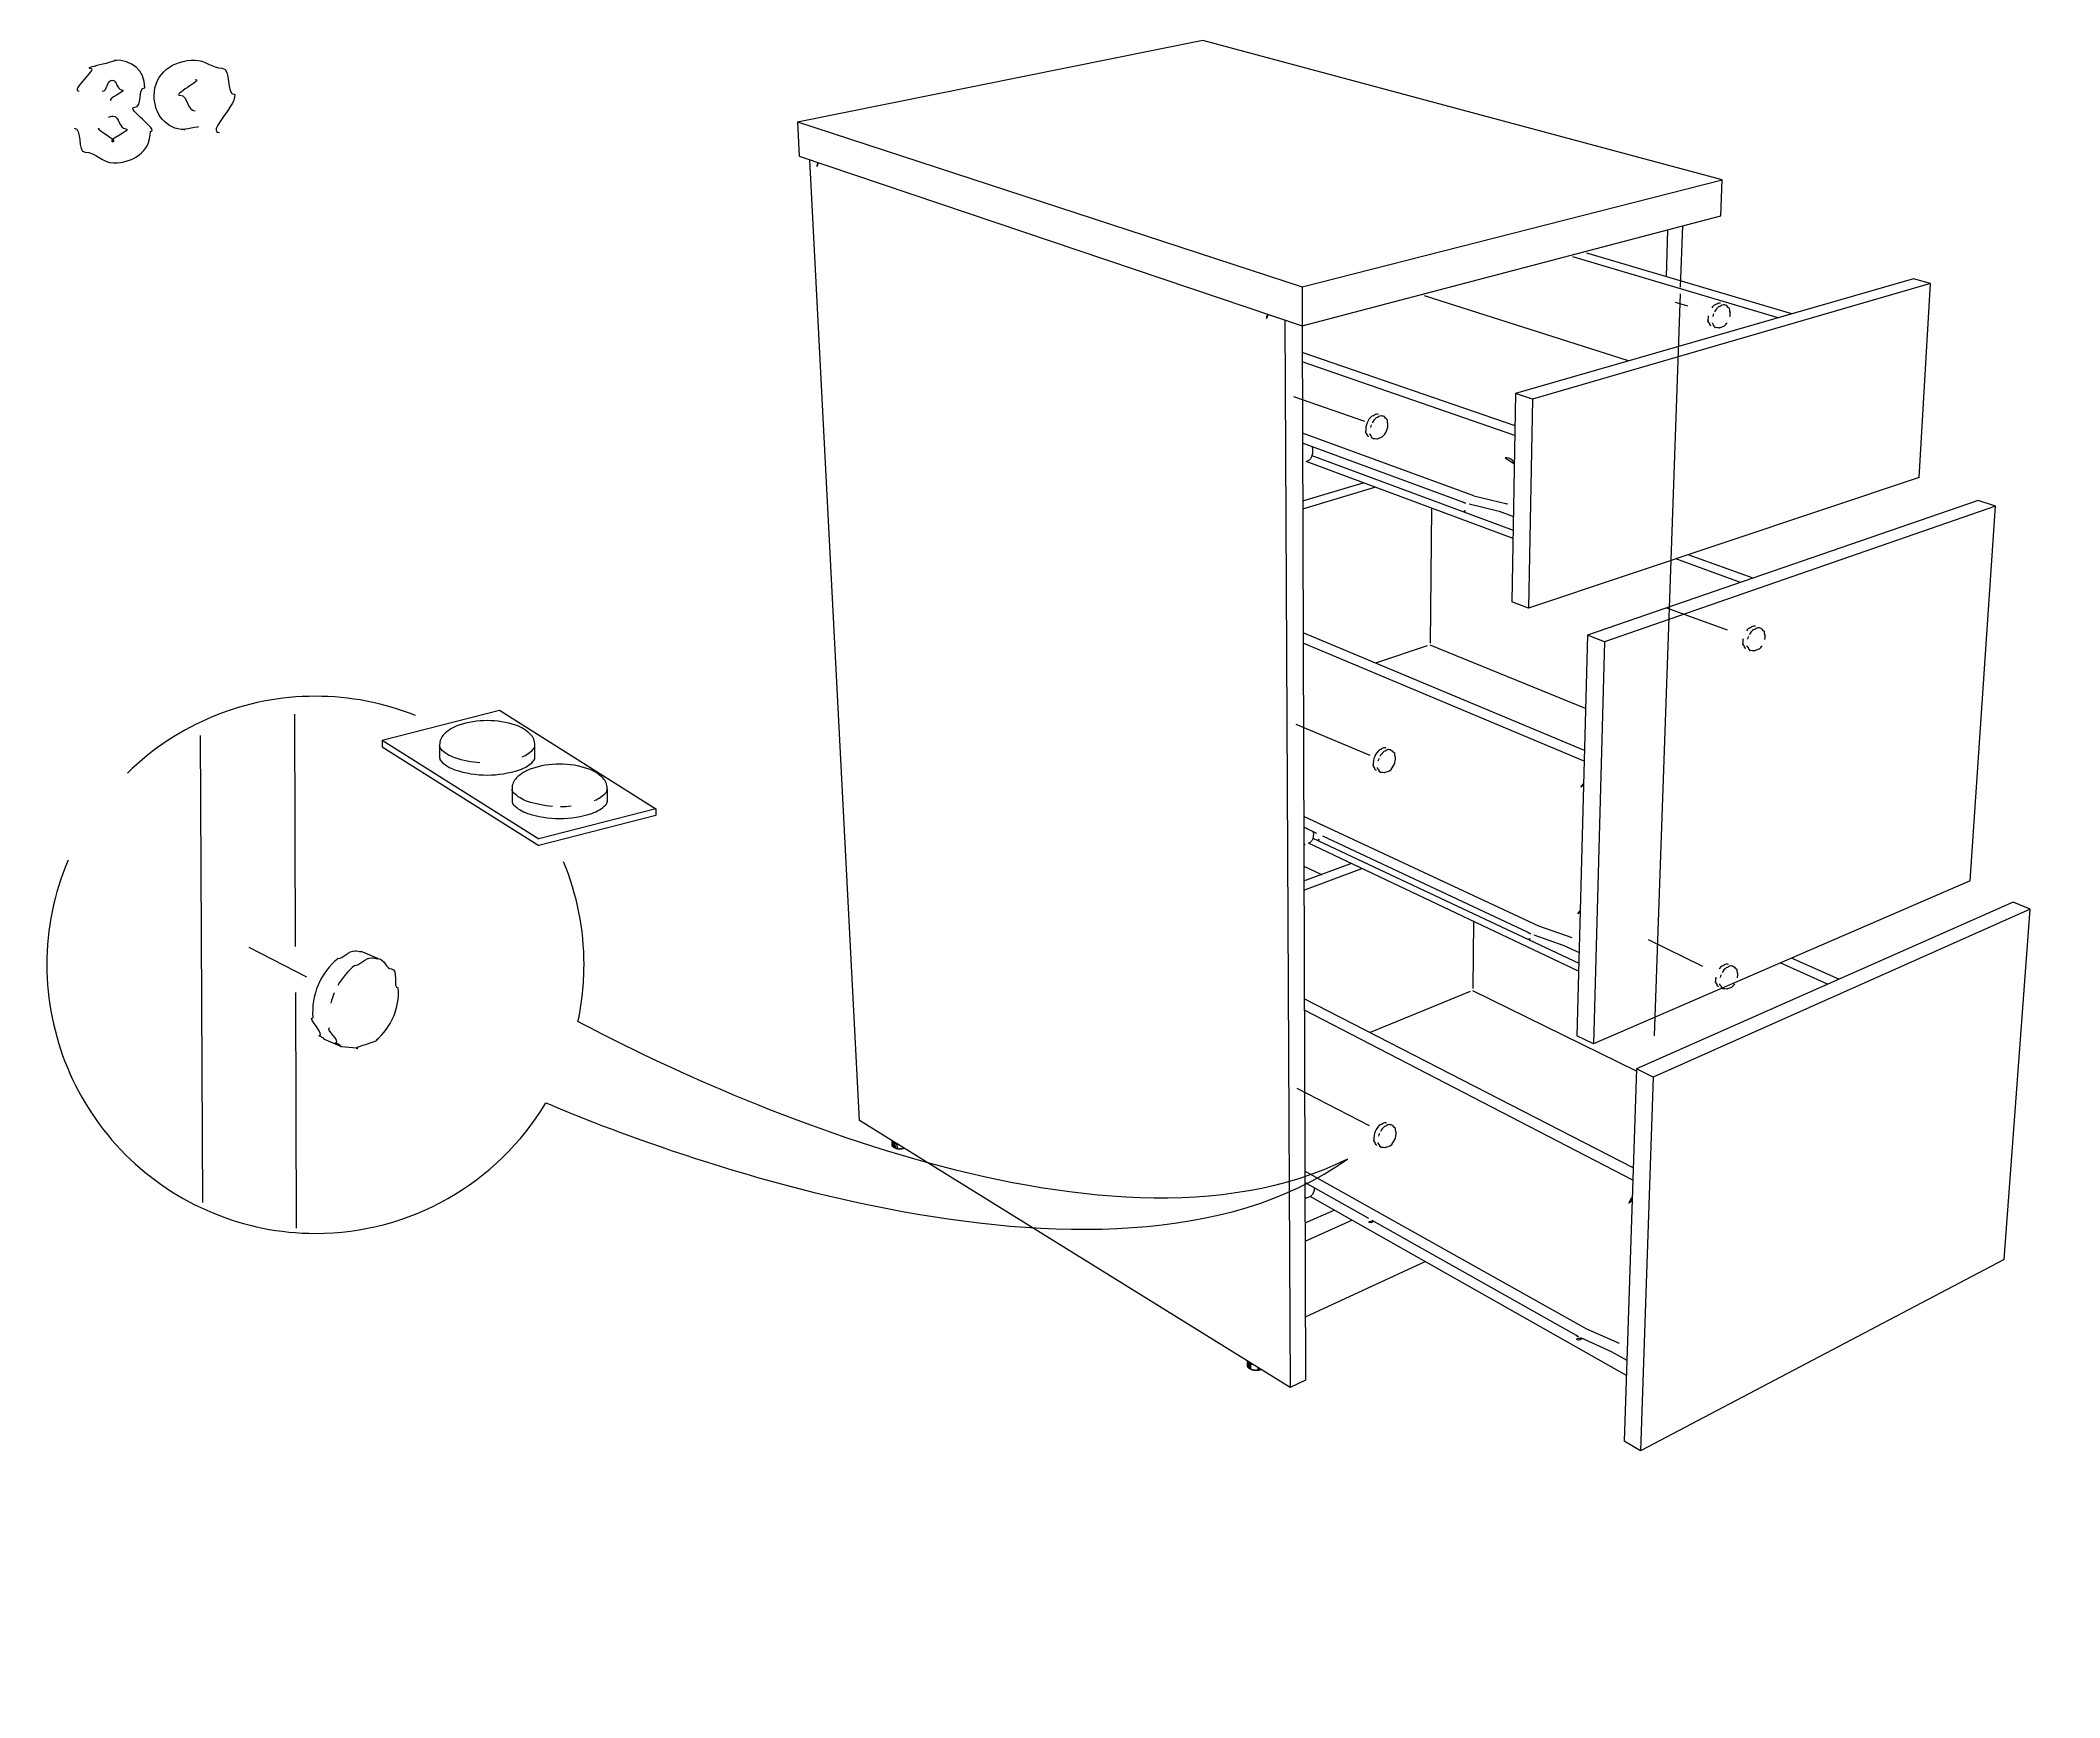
# Model space of a CAD drawing. Header units: metres. Extents: x -30.9 to 24.7, y -10.3 to 6.8.
# Drawn here: x 7.813 to 10.679, y -10.261 to -7.909 of the extents above; entities that cross this region are included whole.
import ezdxf

# ---------------------------------------------------------------- set-up
doc = ezdxf.new("R2010")
doc.units = ezdxf.units.M
doc.header["$MEASUREMENT"] = 0
doc.layers.add('PDF_Working_Num_Penna__255_Num_Penna__255', color=255, linetype='Continuous', lineweight=18)
doc.layers.add('PDF_Working_Num_Penna__7_Num_Penna__7', color=7, linetype='Continuous', lineweight=18)
doc.styles.add('GENERATED_STYLE_1', font='')
doc.styles.get('GENERATED_STYLE_1').set_extended_font_data('Arial')

msp = doc.modelspace()

# ---------------------------------------------------------------- linework, layer by layer
at = {"layer": 'PDF_Working_Num_Penna__255_Num_Penna__255', "color": 255, "linetype": 'Continuous', "lineweight": 18, "flags": 128}
for points in [[(9.6925, -8.4496), (9.5917, -8.4147)], [(9.7003, -8.9241), (9.5951, -8.8798)], [(9.5963, -9.3962), (9.6988, -9.4492)]]:
    msp.add_lwpolyline(points, dxfattribs=at)
at = {"layer": 'PDF_Working_Num_Penna__7_Num_Penna__7', "color": 7, "linetype": 'Continuous', "lineweight": 18, "flags": 128}
for points in [[(9.4629, -7.9087), (8.8871, -8.0246)], [(10.1979, -8.1578), (10.1999, -8.1066), (9.4629, -7.9087)], [(8.8871, -8.0245), (9.6036, -8.2586), (10.1999, -8.1066)], [(8.8871, -8.0245), (8.8897, -8.0733)], [(8.8897, -8.0733), (9.6038, -8.314), (10.1979, -8.1579)], [(8.9754, -9.4422), (8.9048, -8.0784)], [(10.1224, -8.1777), (10.1203, -8.2442)], [(10.1435, -8.1722), (10.1404, -8.259)], [(10.2791, -8.3026), (9.988, -8.216)], [(10.2987, -8.2969), (10.0075, -8.2108)], [(10.4714, -8.247), (9.9067, -8.4101), (9.9013, -8.7056)], [(10.4957, -8.2538), (9.9308, -8.4182), (9.9249, -8.7148)], [(10.4957, -8.2538), (10.4714, -8.247)], [(10.4793, -8.529), (10.4956, -8.2538)], [(9.6036, -8.2586), (9.6038, -8.314)], [(10.067, -8.3638), (9.7772, -8.2715)], [(10.1401, -8.2685), (10.1033, -9.3217)], [(10.1513, -8.286), (10.1336, -8.2807)], [(9.579, -8.3056), (9.5867, -9.8212)], [(9.6035, -8.3139), (9.6085, -9.8108), (9.5867, -9.8212)], [(9.9059, -8.4558), (9.6037, -8.3518)], [(9.9057, -8.4695), (9.6037, -8.3649)], [(9.6925, -8.4496), (9.5917, -8.4147)], [(9.9308, -8.4182), (9.9067, -8.4101)], [(9.8473, -8.5554), (9.604, -8.4665)], [(9.8315, -8.5641), (9.6041, -8.4804)], [(9.903, -8.616), (9.6094, -8.5067)], [(9.6176, -8.4853), (9.6177, -8.4858), (9.6179, -8.4871), (9.6181, -8.4883), (9.6182, -8.4896), (9.6183, -8.4908), (9.6183, -8.4921), (9.6183, -8.4932), (9.6182, -8.4944), (9.6181, -8.4956), (9.6179, -8.4967), (9.6176, -8.4978), (9.6172, -8.4989), (9.6169, -8.4999), (9.6164, -8.5008), (9.6159, -8.5017), (9.6154, -8.5026), (9.6148, -8.5034), (9.6142, -8.5041), (9.6134, -8.5047), (9.6127, -8.5053), (9.6119, -8.5058), (9.6111, -8.5061), (9.6106, -8.5064), (9.6101, -8.5065)], [(9.6175, -8.4981), (9.9032, -8.6039)], [(9.6044, -8.5623), (9.6901, -8.5368)], [(10.4793, -8.529), (9.9249, -8.7148), (9.9014, -8.7056)], [(9.6044, -8.5737), (9.7068, -8.543)], [(9.8409, -8.5668), (9.8832, -8.5771)], [(9.8473, -8.5554), (9.8948, -8.5668), (9.895, -8.5669)], [(10.5631, -8.5617), (10.0085, -8.7531), (9.9937, -9.3218)], [(10.5876, -8.5697), (10.0329, -8.7626), (10.017, -9.3332)], [(10.5518, -9.1016), (10.5876, -8.5697)], [(10.5876, -8.5697), (10.5631, -8.5617)], [(9.7871, -8.5729), (9.7852, -8.7645)], [(9.8832, -8.5771), (9.9035, -8.5846)], [(10.2258, -8.6781), (10.1339, -8.6448)], [(10.2436, -8.672), (10.1517, -8.6388)], [(10.2076, -8.746), (10.1213, -8.7146)], [(10.0042, -8.9167), (9.605, -8.7498)], [(10.0038, -8.9321), (9.605, -8.7643)], [(9.7813, -8.7681), (9.7078, -8.7928)], [(10.0057, -8.8572), (9.7852, -8.7673)], [(10.0329, -8.7626), (10.0085, -8.7531)], [(8.1734, -8.8651), (8.1745, -9.1948)], [(8.298, -8.9023), (8.4644, -8.8597), (8.6864, -8.9997)], [(9.7003, -8.9241), (9.5951, -8.8798)], [(8.0393, -8.8955), (8.0426, -9.5586)], [(8.298, -8.9023), (8.52, -9.0422)], [(8.298, -8.9023), (8.298, -8.9116), (8.52, -9.0516)], [(8.6864, -8.9997), (8.52, -9.0422)], [(8.6864, -8.9997), (8.6864, -9.0091), (8.52, -9.0516)], [(9.9396, -9.1663), (9.6059, -9.0105)], [(9.6247, -9.0345), (9.6059, -9.0257)], [(9.9961, -9.2299), (9.6125, -9.0484)], [(9.6193, -9.032), (9.6194, -9.0324), (9.6195, -9.0336), (9.6196, -9.0347), (9.6196, -9.0359), (9.6196, -9.037), (9.6195, -9.0381), (9.6193, -9.0392), (9.6191, -9.0402), (9.6189, -9.0412), (9.6186, -9.0421), (9.6182, -9.043), (9.6177, -9.0439), (9.6172, -9.0447), (9.6167, -9.0455), (9.6161, -9.0462), (9.6155, -9.0467), (9.6148, -9.0473), (9.6141, -9.0477), (9.6133, -9.0481), (9.613, -9.0483)], [(9.6189, -9.041), (9.9963, -9.2189)], [(9.9235, -9.1748), (9.6328, -9.0383)], [(9.6061, -9.0808), (9.6309, -9.0927)], [(9.6062, -9.102), (9.6729, -9.077)], [(9.6062, -9.1151), (9.6882, -9.0842)], [(10.5518, -9.1016), (10.017, -9.3332), (9.9937, -9.3218)], [(10.6129, -9.132), (10.0781, -9.3687), (10.0608, -9.8974)], [(10.637, -9.142), (10.1021, -9.3805), (10.0838, -9.9108)], [(10.6002, -9.6394), (10.637, -9.142)], [(10.637, -9.142), (10.6129, -9.132)], [(9.8471, -9.1594), (9.8457, -9.2547)], [(9.9868, -9.1827), (9.9396, -9.1663)], [(8.191, -9.2387), (8.1089, -9.1964)], [(9.9327, -9.1786), (9.9752, -9.1935)], [(9.9752, -9.1935), (9.9967, -9.2036)], [(10.1726, -9.2234), (10.0952, -9.1854)], [(8.2914, -9.212), (8.2679, -9.2021)], [(10.3493, -9.2486), (10.282, -9.2184)], [(10.3656, -9.2415), (10.2982, -9.2114)], [(8.1747, -9.2603), (8.1758, -9.5949)], [(10.0735, -9.5094), (9.6067, -9.2691)], [(10.0729, -9.5267), (9.6068, -9.2853)], [(9.842, -9.2589), (9.7001, -9.3172)], [(10.078, -9.3719), (9.8457, -9.2579)], [(10.1021, -9.3805), (10.078, -9.3687)], [(9.5963, -9.3962), (9.6988, -9.4492)], [(9.5867, -9.8212), (8.9754, -9.4422)], [(10.0075, -9.738), (9.6075, -9.5138)], [(9.6981, -9.5811), (9.6076, -9.5301)], [(9.6078, -9.5875), (9.6491, -9.5692)], [(10.0639, -9.804), (9.615, -9.5499)], [(9.6079, -9.6132), (9.6743, -9.5834)], [(9.9931, -9.7473), (9.7029, -9.5838)], [(9.6082, -9.7208), (9.7781, -9.6422)], [(10.6002, -9.6394), (10.0838, -9.9108), (10.0608, -9.8974)], [(10.0541, -9.7588), (10.0075, -9.738)], [(9.9988, -9.7502), (10.0425, -9.7699)], [(10.0425, -9.7699), (10.0646, -9.7823)], [(9.5457, -9.7957), (9.5446, -9.796), (9.5437, -9.7963), (9.5427, -9.7965), (9.5417, -9.7966), (9.5406, -9.7967), (9.5396, -9.7968), (9.5385, -9.7968), (9.5375, -9.7968), (9.5365, -9.7967), (9.5355, -9.7966), (9.5345, -9.7965), (9.5335, -9.7963), (9.5326, -9.796), (9.5317, -9.7957), (9.5309, -9.7954), (9.5301, -9.7951), (9.5293, -9.7947), (9.5287, -9.7943), (9.528, -9.7938), (9.5275, -9.7933), (9.527, -9.7928), (9.5266, -9.7923), (9.5265, -9.792)]]:
    msp.add_lwpolyline(points, dxfattribs=at)
for points in [[(8.9153, -8.0876), (8.9153, -8.0866), (8.9153, -8.0857), (8.9155, -8.0849), (8.9157, -8.0841), (8.916, -8.0835), (8.9163, -8.0829)], [(9.5532, -8.3033), (9.5533, -8.3023), (9.5534, -8.3013), (9.5537, -8.3004), (9.554, -8.2995), (9.5544, -8.2988), (9.5549, -8.2982)], [(9.8315, -8.5641), (9.8356, -8.5656)], [(9.8935, -8.5668), (9.8939, -8.5668), (9.8944, -8.5667)], [(10.0029, -8.964), (10.0025, -8.965), (10.002, -8.966), (10.0014, -8.9668), (10.0008, -8.9675), (10, -8.9682), (9.9993, -8.9687)], [(9.6081, -9.05), (9.6074, -9.0503), (9.6067, -9.0504)], [(9.9983, -9.1446), (9.9978, -9.1457), (9.9972, -9.1466), (9.9966, -9.1475), (9.9958, -9.1482), (9.995, -9.1488)], [(9.9235, -9.1748), (9.9279, -9.1769)], [(9.0219, -9.4715), (9.0216, -9.4714), (9.0217, -9.4712), (9.0216, -9.471)], [(9.0216, -9.4714), (9.0219, -9.4782), (9.0219, -9.478)], [(9.0224, -9.4722), (9.0222, -9.4721), (9.0221, -9.472), (9.022, -9.4717)], [(9.0221, -9.4711), (9.0224, -9.4717)], [(9.0221, -9.472), (9.0224, -9.479)], [(9.0227, -9.4792), (9.0225, -9.4792)], [(9.0231, -9.4728), (9.0229, -9.4728), (9.0228, -9.4726), (9.0226, -9.4724)], [(9.0227, -9.4726), (9.0231, -9.4796), (9.0232, -9.4798)], [(9.0228, -9.4722), (9.0234, -9.4726), (9.024, -9.473), (9.0247, -9.4734), (9.0255, -9.4738), (9.0263, -9.4741)], [(9.0234, -9.4799), (9.0232, -9.4798)], [(9.024, -9.4734), (9.0238, -9.4734), (9.0236, -9.4732), (9.0233, -9.473)], [(9.0236, -9.4732), (9.0239, -9.4802)], [(9.0242, -9.4804), (9.024, -9.4804)], [(9.025, -9.4739), (9.0248, -9.4739), (9.0246, -9.4738), (9.0245, -9.4737), (9.0243, -9.4735)], [(9.0245, -9.4737), (9.0249, -9.4807), (9.0252, -9.4809)], [(9.0253, -9.481), (9.0251, -9.4809)], [(9.0262, -9.4743), (9.026, -9.4743), (9.0258, -9.4743), (9.0257, -9.4741), (9.0253, -9.474)], [(9.0257, -9.4741), (9.026, -9.4811), (9.0262, -9.4813), (9.0263, -9.4813)], [(9.0275, -9.4746), (9.0273, -9.4747), (9.0271, -9.4746), (9.0269, -9.4745), (9.0265, -9.4744)], [(9.0273, -9.4815), (9.0275, -9.4816), (9.0276, -9.4817)], [(9.0277, -9.4817), (9.0275, -9.4817)], [(9.0279, -9.4747), (9.0277, -9.4747)], [(9.0286, -9.4818), (9.0288, -9.4819), (9.0291, -9.4819)], [(9.03, -9.482), (9.0303, -9.4821)], [(9.0306, -9.4822), (9.0304, -9.4822)], [(9.0316, -9.4821), (9.0319, -9.4822), (9.032, -9.4822)], [(9.0321, -9.4822), (9.0319, -9.4823)], [(9.0331, -9.4821), (9.0334, -9.4822)], [(9.0337, -9.4822), (9.0335, -9.4822), (9.0333, -9.4822), (9.0331, -9.4822)], [(9.0347, -9.482), (9.035, -9.4821)], [(9.0352, -9.4821), (9.035, -9.4821)], [(9.0362, -9.4818), (9.0363, -9.4819), (9.0365, -9.4819)], [(9.0368, -9.4818), (9.0366, -9.4819)], [(9.0376, -9.4815), (9.0378, -9.4816), (9.038, -9.4815)], [(9.0382, -9.4815), (9.0381, -9.4816)], [(9.9931, -9.7473), (9.9959, -9.7489)], [(9.5259, -9.7835), (9.5259, -9.7907), (9.5259, -9.7905)], [(9.5266, -9.7845), (9.5265, -9.7845), (9.5263, -9.7843), (9.5263, -9.7839)], [(9.5263, -9.7843), (9.5264, -9.7919)], [(9.5264, -9.792), (9.5263, -9.7917)], [(9.5268, -9.7841), (9.5272, -9.7846), (9.5277, -9.7852)], [(9.5274, -9.7854), (9.5272, -9.7853), (9.527, -9.7851), (9.5269, -9.7848)], [(9.527, -9.7851), (9.5271, -9.7927), (9.5272, -9.7929)], [(9.5274, -9.793), (9.5272, -9.7929)], [(9.5283, -9.7861), (9.5281, -9.7861), (9.5279, -9.786), (9.5279, -9.7858), (9.5276, -9.7856)], [(9.5278, -9.7859), (9.5279, -9.7934), (9.5281, -9.7936)], [(9.5283, -9.7938), (9.5281, -9.7937)], [(9.5283, -9.7858), (9.5291, -9.7863), (9.53, -9.7868), (9.531, -9.7873), (9.532, -9.7877)], [(9.5294, -9.7868), (9.5292, -9.7868), (9.529, -9.7867), (9.5289, -9.7865), (9.5286, -9.7863)], [(9.5289, -9.7866), (9.5289, -9.7941), (9.5291, -9.7943)], [(9.5294, -9.7945), (9.5292, -9.7944)], [(9.5306, -9.7874), (9.5304, -9.7874), (9.5302, -9.7874), (9.5301, -9.7872), (9.5297, -9.787)], [(9.5301, -9.7872), (9.5301, -9.7947), (9.5303, -9.7949), (9.5305, -9.795)], [(9.5306, -9.7951), (9.5304, -9.795), (9.5302, -9.7949)], [(9.532, -9.7879), (9.5318, -9.7879), (9.5316, -9.7879), (9.5314, -9.7877), (9.531, -9.7876)], [(9.5315, -9.7953), (9.5317, -9.7954), (9.5319, -9.7955)], [(9.532, -9.7956), (9.5318, -9.7956), (9.5316, -9.7955)], [(9.5335, -9.7883), (9.5333, -9.7884), (9.5331, -9.7884), (9.5329, -9.7883), (9.5324, -9.788)], [(9.5329, -9.7957), (9.5332, -9.7959), (9.5334, -9.7959)], [(9.5335, -9.796), (9.5333, -9.796), (9.5331, -9.7959)], [(9.5345, -9.7961), (9.5348, -9.7962), (9.535, -9.7963)], [(9.5351, -9.7963), (9.5349, -9.7963), (9.5347, -9.7963)], [(9.5361, -9.7963), (9.5364, -9.7964), (9.5367, -9.7964)], [(9.5367, -9.7965), (9.5365, -9.7965)], [(9.5378, -9.7964), (9.5382, -9.7965), (9.5384, -9.7965)], [(9.5384, -9.7966), (9.5382, -9.7966)], [(9.5384, -9.7966), (9.5385, -9.7964)], [(9.5395, -9.7964), (9.5397, -9.7965), (9.5399, -9.7965)], [(9.5402, -9.7965), (9.54, -9.7966)], [(9.5412, -9.7963), (9.5414, -9.7964), (9.5416, -9.7964)], [(9.5428, -9.7961), (9.5431, -9.7961), (9.5433, -9.7961)], [(9.5435, -9.796), (9.5433, -9.7961), (9.5431, -9.7962)], [(9.5444, -9.7957), (9.5446, -9.7957), (9.5448, -9.7957)], [(9.5451, -9.7956), (9.545, -9.7957), (9.5448, -9.7958)]]:
    msp.add_lwpolyline(points, close=True, dxfattribs=at)
for points in [[(10.1893, -8.3159, 0.023147), (10.1902, -8.3163, -0.022239), (10.1899, -8.3162)], [(9.7034, -8.4735, 0.023147), (9.7043, -8.474, -0.022239), (9.704, -8.4739)], [(9.9049, -8.5097, 0.362286), (9.892, -8.5015)], [(9.8354, -8.5773), (9.8351, -8.5772), (9.8347, -8.5771), (9.8345, -8.577), (9.8342, -8.5769), (9.8339, -8.5767), (9.8335, -8.5766, -0.295481)], [(10.2388, -8.7744, 0.021406), (10.2397, -8.7748, -0.022752), (10.2394, -8.7747)], [(9.7141, -8.9473, 0.023147), (9.715, -8.9477, -0.022239), (9.7147, -8.9476)], [(9.628, -9.0439), (9.6277, -9.0438), (9.6274, -9.0437), (9.6271, -9.0436), (9.6269, -9.0435), (9.6267, -9.0433), (9.6263, -9.0431, -0.216154)], [(9.9272, -9.1848), (9.9269, -9.1847), (9.9265, -9.1846), (9.9263, -9.1845), (9.926, -9.1843), (9.9257, -9.1841), (9.9253, -9.1839, -0.225022)], [(10.2, -9.2543, 0.023147), (10.201, -9.2548, -0.022239), (10.2006, -9.2547)], [(9.026, -9.4811, 0.352468), (9.0264, -9.4814)], [(9.0283, -9.475), (9.0286, -9.4818, 0.261332), (9.0291, -9.482)], [(9.715, -9.4796, 0.023147), (9.7159, -9.48, -0.022239), (9.7156, -9.4799)], [(10.0715, -9.5512, -0.276357), (10.0673, -9.5594)], [(9.7045, -9.5847, -0.46061), (9.6996, -9.5869), (9.6993, -9.5867), (9.699, -9.5866), (9.6988, -9.5865), (9.6986, -9.5863), (9.6983, -9.5862), (9.698, -9.5859, -0.157503)], [(10.0006, -9.751, -0.471904), (9.9949, -9.7535), (9.9945, -9.7534), (9.9942, -9.7532), (9.994, -9.753), (9.9937, -9.7529), (9.9934, -9.7527), (9.993, -9.7524, -0.162068)], [(9.5412, -9.7929), (9.5412, -9.7963, 0.217735), (9.5419, -9.7963)]]:
    msp.add_lwpolyline(points, format="xyb", close=True, dxfattribs=at)
for points in [[(9.7032, -8.4416, 0.116759), (9.6958, -8.4514, 0.117497), (9.6939, -8.4635)], [(9.7171, -8.4717, 0.116904), (9.7236, -8.4631, 0.117262), (9.7253, -8.4525)], [(8.3451, -8.8672, 0.095968), (8.2031, -8.8398, 0.196963), (7.9363, -8.9488)], [(8.5123, -8.9321, 0.199274), (8.5146, -8.9267), (8.5146, -8.9098, 0.032004), (8.5145, -8.9089, 0.198723), (8.5083, -8.8939, 0.116627), (8.4872, -8.8809, 0.080589), (8.4469, -8.8744, 0.080642), (8.4066, -8.8809, 0.116296), (8.3855, -8.8939, 0.198723), (8.3793, -8.9089, 0.018684), (8.3793, -8.9103)], [(8.4366, -8.9343, -0.062565), (8.4011, -8.9272, -0.116236), (8.3815, -8.9151, -0.198573), (8.3793, -8.9098), (8.3793, -8.9267, 0.199057), (8.3815, -8.9321, 0.116552), (8.4011, -8.9441, 0.080455), (8.4469, -8.9516, 0.080475), (8.4928, -8.9442, 0.116721), (8.5123, -8.9321)], [(8.4966, -8.9258, 0.09556), (8.5123, -8.9151, 0.198789), (8.5146, -8.9098)], [(8.5394, -8.9961, -0.062555), (8.5039, -8.989, -0.116412), (8.4844, -8.9769, -0.198978), (8.4821, -8.9716), (8.4821, -8.9885, 0.198493), (8.4844, -8.9939, 0.116412), (8.5039, -9.006, 0.080443), (8.5498, -9.0134, 0.080468), (8.5956, -9.006, 0.116373), (8.6151, -8.9939, 0.198868), (8.6174, -8.9885), (8.6174, -8.9716, 0.031154), (8.6173, -8.9707, 0.198791), (8.6111, -8.9558, 0.116701), (8.59, -8.9427, 0.080702), (8.5497, -8.9362, 0.080731), (8.5094, -8.9427, 0.116393), (8.4883, -8.9558, 0.199047), (8.4821, -8.9707, 0.018724), (8.4821, -8.9722)], [(9.7139, -8.9154, 0.116759), (9.7066, -8.9252, 0.117497), (9.7046, -8.9372)], [(9.7278, -8.9455, 0.116904), (9.7343, -8.9368, 0.117262), (9.736, -8.9262)], [(8.5994, -8.9876, 0.095543), (8.6151, -8.9769, 0.198868), (8.6174, -8.9716)], [(7.8519, -9.0726, 0.100602), (7.8219, -9.221, 0.414217), (8.2031, -9.6022, 0.263774), (8.5301, -9.417)], [(8.5757, -9.3015, 0.053114), (8.5843, -9.221, 0.09891), (8.5553, -9.0749)], [(8.2352, -9.2119, 0.11679), (8.2069, -9.2497, 0.117268), (8.1993, -9.2963)], [(8.2891, -9.3281, 0.117237), (8.3139, -9.2948, 0.117534), (8.3207, -9.2539)], [(8.236, -9.3352, 0.020512), (8.2396, -9.3369, -0.015439), (8.2384, -9.3364), (8.2149, -9.3265)], [(9.7148, -9.4477, 0.116759), (9.7075, -9.4575, 0.117497), (9.7055, -9.4695)], [(9.0388, -9.4815, -0.27155), (9.0222, -9.4786), (9.0219, -9.4715)], [(9.0389, -9.4816, -0.298004), (9.0219, -9.4783), (9.0221, -9.4785)], [(9.7288, -9.4778, 0.116904), (9.7352, -9.4691, 0.117262), (9.737, -9.4586)], [(9.6207, -9.5375, -0.309116), (9.6153, -9.5497), (9.6107, -9.5517), (9.6101, -9.552), (9.6094, -9.5522), (9.6087, -9.5523), (9.608, -9.5524), (9.6077, -9.5524)], [(9.5456, -9.7957, -0.281278), (9.5264, -9.7919), (9.5263, -9.7916), (9.5262, -9.7913), (9.5261, -9.7837)]]:
    msp.add_lwpolyline(points, format="xyb", dxfattribs=at)
at = {"layer": 'PDF_Working_Num_Penna__7_Num_Penna__7', "color": 7, "linetype": 'Continuous', "lineweight": 18}
for centre, radius, start, end in [((10.2076, -8.304), 0.0279, 171.3858, 183.6898), ((10.2071, -8.3052), 0.0278, 130.2932, 142.6236), ((10.2108, -8.3062), 0.025, 157.6192, 166.7137), ((10.2125, -8.3072), 0.027, 130.0148, 150.5384), ((10.1876, -8.2957), 0.024, 310.1112, 324.4247), ((10.1869, -8.2964), 0.0243, 349.5035, 3.6155), ((9.7249, -8.4638), 0.025, 157.6192, 166.7137), ((9.7266, -8.4648), 0.027, 130.0148, 150.5384), ((10.2571, -8.7625), 0.0279, 171.3276, 183.6336), ((10.2566, -8.7637), 0.0278, 130.2932, 142.6236), ((10.2603, -8.7646), 0.025, 157.6192, 166.7137), ((10.262, -8.7657), 0.027, 130.0148, 150.5384), ((10.2371, -8.7542), 0.024, 310.1112, 324.4247), ((10.2367, -8.7549), 0.024, 349.418, 3.701), ((8.4913, -8.9088), 0.0232, 353.2425, 359.7977), ((9.7356, -8.9376), 0.025, 157.6192, 166.7137), ((9.7373, -8.9386), 0.027, 130.0148, 150.5384), ((8.5953, -8.9707), 0.022, 352.9259, 359.8733), ((8.5498, -8.8505), 0.1459, 270.4826, 276.477), ((8.3257, -9.3016), 0.1042, 130.001, 150.499), ((8.274, -9.2567), 0.048, 67.2088, 69.7794), ((10.2178, -9.2436), 0.0278, 130.2932, 142.6236), ((10.2232, -9.2456), 0.027, 130.0148, 150.5384), ((10.2183, -9.2425), 0.0278, 171.3734, 183.6973), ((10.2215, -9.2446), 0.025, 157.6192, 166.7137), ((10.1983, -9.2342), 0.024, 310.1112, 324.4247), ((10.198, -9.2349), 0.024, 349.418, 3.701), ((8.3201, -9.2979), 0.0976, 157.6912, 166.6847), ((9.7382, -9.4709), 0.027, 130.0148, 150.5384), ((9.7365, -9.4699), 0.025, 157.6192, 166.7137)]:
    msp.add_arc(centre, radius, start, end, dxfattribs=at)
for points in [[(7.9178, -7.9366), (7.9316, -7.9366), (7.8718, -7.9483), (7.8834, -7.9483)], [(7.961, -7.9759), (7.961, -7.9506), (7.942, -7.9366), (7.9178, -7.9366)], [(7.9741, -7.9877), (7.9741, -7.9546), (8.0013, -7.9366), (8.0322, -7.9366)], [(8.0322, -7.9366), (8.0453, -7.9366), (8.0573, -7.9483), (8.0707, -7.9483)], [(7.8834, -7.9483), (7.8949, -7.9483), (7.8534, -7.9809), (7.8676, -7.9809)], [(7.9002, -7.9809), (7.909, -7.9809), (7.9056, -7.9653), (7.9146, -7.9653)], [(7.9146, -7.9653), (7.9225, -7.9653), (7.9201, -7.9789), (7.9284, -7.9789)], [(8.0324, -7.9644), (8.0447, -7.9644), (7.9983, -7.9867), (8.0107, -7.9867)], [(8.0707, -7.9483), (8.0848, -7.9483), (8.0747, -7.9856), (8.0888, -7.9856)], [(7.9284, -7.9789), (7.9377, -7.9789), (7.904, -7.9938), (7.913, -7.9938)], [(7.9468, -8.0037), (7.9582, -8.0037), (7.9502, -7.9759), (7.961, -7.9759)], [(8.0175, -8.0354), (7.991, -8.0354), (7.9741, -8.0127), (7.9741, -7.9877)], [(8.0107, -7.9867), (8.023, -7.9867), (8.02, -8.0089), (8.0324, -8.0089)], [(8.0888, -7.9856), (8.0888, -8.0051), (8.0478, -8.0394), (8.0671, -8.0394)], [(7.9094, -8.0173), (7.9114, -8.0173), (7.9133, -8.0162), (7.9155, -8.0162)], [(7.9155, -8.0162), (7.9253, -8.0162), (7.9239, -8.0343), (7.9341, -8.0343)], [(7.9689, -8.0378), (7.9827, -8.0378), (7.932, -8.0037), (7.9468, -8.0037)], [(7.8606, -8.0333), (7.8724, -8.0333), (7.8645, -8.0673), (7.876, -8.0673)], [(7.9153, -8.0525), (7.9264, -8.0525), (7.8857, -8.0333), (7.8965, -8.0333)], [(7.9341, -8.0343), (7.9451, -8.0343), (7.9045, -8.0525), (7.9153, -8.0525)], [(7.9164, -8.0826), (7.9433, -8.0826), (7.9689, -8.0673), (7.9689, -8.0378)], [(8.0365, -8.0313), (8.0432, -8.0313), (8.0103, -8.0354), (8.0175, -8.0354)], [(7.876, -8.0673), (7.8916, -8.0673), (7.9009, -8.0826), (7.9164, -8.0826)], [(10.1891, -8.284), (10.1912, -8.284), (10.1928, -8.2811), (10.1954, -8.2811)], [(10.1954, -8.2811), (10.1961, -8.2811), (10.1968, -8.2814), (10.1975, -8.2814)], [(10.1821, -8.3123), (10.1847, -8.3123), (10.1776, -8.3058), (10.1798, -8.3058)], [(10.1882, -8.3149), (10.1903, -8.3149), (10.1842, -8.3095), (10.186, -8.3095)], [(10.1952, -8.2865), (10.1973, -8.2865), (10.1989, -8.2837), (10.2015, -8.2837)], [(10.2015, -8.2837), (10.2021, -8.2837), (10.2028, -8.284), (10.2036, -8.284)], [(10.2034, -8.2839), (10.2036, -8.2839), (10.2038, -8.2841), (10.2039, -8.2841)], [(10.2039, -8.2841), (10.2061, -8.2841), (10.2068, -8.2879), (10.2087, -8.2879)], [(10.2087, -8.2879), (10.2114, -8.2879), (10.2089, -8.2949), (10.2112, -8.2949)], [(10.1838, -8.3137), (10.1846, -8.3137), (10.1815, -8.3123), (10.1821, -8.3123)], [(10.1899, -8.3162), (10.1907, -8.3162), (10.1875, -8.3149), (10.1882, -8.3149)], [(10.1962, -8.3171), (10.1981, -8.3171), (10.188, -8.3163), (10.1902, -8.3163)], [(10.203, -8.3141), (10.2054, -8.3141), (10.1934, -8.3171), (10.1962, -8.3171)], [(9.7032, -8.4416), (9.7053, -8.4416), (9.7069, -8.4388), (9.7095, -8.4388)], [(9.7092, -8.4442), (9.7114, -8.4442), (9.713, -8.4414), (9.7156, -8.4414)], [(9.7095, -8.4388), (9.7102, -8.4388), (9.7109, -8.4391), (9.7116, -8.4391)], [(9.7156, -8.4414), (9.7162, -8.4414), (9.7169, -8.4416), (9.7177, -8.4416)], [(9.7175, -8.4416), (9.7177, -8.4416), (9.7178, -8.4418), (9.718, -8.4418)], [(9.718, -8.4418), (9.7202, -8.4418), (9.7209, -8.4455), (9.7228, -8.4455)], [(9.7228, -8.4455), (9.7255, -8.4455), (9.723, -8.4525), (9.7253, -8.4525)], [(9.6962, -8.47), (9.6988, -8.47), (9.6917, -8.4635), (9.6939, -8.4635)], [(9.6979, -8.4713), (9.6987, -8.4713), (9.6956, -8.47), (9.6962, -8.47)], [(9.7023, -8.4725), (9.7044, -8.4725), (9.6983, -8.4672), (9.7001, -8.4672)], [(9.704, -8.4739), (9.7048, -8.4739), (9.7016, -8.4725), (9.7023, -8.4725)], [(9.7103, -8.4748), (9.7122, -8.4748), (9.7021, -8.474), (9.7043, -8.474)], [(9.7171, -8.4717), (9.7194, -8.4717), (9.7075, -8.4748), (9.7103, -8.4748)], [(10.2386, -8.7425), (10.2407, -8.7425), (10.2423, -8.7396), (10.2449, -8.7396)], [(10.2449, -8.7396), (10.2456, -8.7396), (10.2463, -8.7399), (10.247, -8.7399)], [(10.2316, -8.7708), (10.2342, -8.7708), (10.2271, -8.7643), (10.2292, -8.7643)], [(10.2377, -8.7734), (10.2398, -8.7734), (10.2337, -8.768), (10.2355, -8.768)], [(10.2446, -8.745), (10.2468, -8.745), (10.2484, -8.7422), (10.251, -8.7422)], [(10.251, -8.7422), (10.2516, -8.7422), (10.2523, -8.7425), (10.2531, -8.7425)], [(10.2529, -8.7424), (10.2531, -8.7424), (10.2533, -8.7426), (10.2534, -8.7426)], [(10.2534, -8.7426), (10.2556, -8.7426), (10.2563, -8.7463), (10.2582, -8.7463)], [(10.2582, -8.7463), (10.2609, -8.7463), (10.2584, -8.7533), (10.2607, -8.7533)], [(10.2333, -8.7721), (10.2341, -8.7721), (10.231, -8.7708), (10.2316, -8.7708)], [(10.2394, -8.7747), (10.2402, -8.7747), (10.237, -8.7734), (10.2377, -8.7734)], [(10.2457, -8.7756), (10.2476, -8.7756), (10.2375, -8.7748), (10.2397, -8.7748)], [(10.2525, -8.7726), (10.2548, -8.7726), (10.2429, -8.7756), (10.2457, -8.7756)], [(9.7139, -8.9154), (9.716, -8.9154), (9.7176, -8.9125), (9.7202, -8.9125)], [(9.7202, -8.9125), (9.7209, -8.9125), (9.7216, -8.9128), (9.7224, -8.9128)], [(9.7069, -8.9437), (9.7095, -8.9437), (9.7024, -8.9372), (9.7046, -8.9372)], [(9.713, -8.9463), (9.7151, -8.9463), (9.709, -8.9409), (9.7108, -8.9409)], [(9.72, -8.9179), (9.7221, -8.9179), (9.7237, -8.9151), (9.7263, -8.9151)], [(9.7263, -8.9151), (9.727, -8.9151), (9.7277, -8.9154), (9.7284, -8.9154)], [(9.7282, -8.9153), (9.7284, -8.9153), (9.7286, -8.9155), (9.7287, -8.9155)], [(9.7287, -8.9155), (9.7309, -8.9155), (9.7316, -8.9192), (9.7335, -8.9192)], [(9.7335, -8.9192), (9.7363, -8.9192), (9.7337, -8.9262), (9.736, -8.9262)], [(9.7086, -8.945), (9.7094, -8.945), (9.7063, -8.9437), (9.7069, -8.9437)], [(9.7147, -8.9476), (9.7155, -8.9476), (9.7123, -8.9463), (9.713, -8.9463)], [(9.721, -8.9485), (9.7229, -8.9485), (9.7128, -8.9477), (9.715, -8.9477)], [(9.7278, -8.9455), (9.7302, -8.9455), (9.7182, -8.9485), (9.721, -8.9485)], [(8.2352, -9.2119), (8.2435, -9.2119), (8.2497, -9.201), (8.2596, -9.201)], [(8.2587, -9.2218), (8.2669, -9.2218), (8.2732, -9.2109), (8.2831, -9.2109)], [(8.2596, -9.201), (8.2622, -9.201), (8.2649, -9.2021), (8.2679, -9.2021)], [(8.2831, -9.2109), (8.2856, -9.2109), (8.2883, -9.212), (8.2914, -9.212)], [(8.2926, -9.2124), (8.301, -9.2124), (8.3037, -9.2269), (8.3109, -9.2269)], [(8.3109, -9.2269), (8.3216, -9.2269), (8.3118, -9.2539), (8.3207, -9.2539)], [(10.1998, -9.2224), (10.2019, -9.2224), (10.2036, -9.2196), (10.2061, -9.2196)], [(10.2059, -9.225), (10.208, -9.225), (10.2096, -9.2221), (10.2122, -9.2221)], [(10.2061, -9.2196), (10.2068, -9.2196), (10.2075, -9.2199), (10.2083, -9.2199)], [(10.2122, -9.2222), (10.2129, -9.2222), (10.2136, -9.2224), (10.2144, -9.2224)], [(10.2142, -9.2223), (10.2143, -9.2223), (10.2145, -9.2226), (10.2147, -9.2226)], [(10.2147, -9.2226), (10.2169, -9.2226), (10.2176, -9.2263), (10.2194, -9.2263)], [(10.2194, -9.2263), (10.2222, -9.2263), (10.2196, -9.2333), (10.222, -9.2333)], [(10.1929, -9.2508), (10.1954, -9.2508), (10.1884, -9.2443), (10.1905, -9.2443)], [(10.1946, -9.2521), (10.1953, -9.2521), (10.1922, -9.2508), (10.1929, -9.2508)], [(10.1989, -9.2533), (10.201, -9.2533), (10.1949, -9.248), (10.1967, -9.248)], [(10.2006, -9.2547), (10.2014, -9.2547), (10.1983, -9.2533), (10.1989, -9.2533)], [(10.2069, -9.2556), (10.2088, -9.2556), (10.1988, -9.2548), (10.201, -9.2548)], [(10.2138, -9.2525), (10.2161, -9.2525), (10.2042, -9.2556), (10.2069, -9.2556)], [(8.2083, -9.3213), (8.2182, -9.3213), (8.191, -9.2963), (8.1992, -9.2963)], [(8.2318, -9.3312), (8.24, -9.3312), (8.2163, -9.3105), (8.2232, -9.3105)], [(9.6678, -9.4969), (9.3207, -9.6704), (8.7383, -9.3877), (8.5757, -9.3015)], [(8.2149, -9.3265), (8.2179, -9.3265), (8.2058, -9.3213), (8.2083, -9.3213)], [(8.2384, -9.3364), (8.2414, -9.3364), (8.2293, -9.3312), (8.2318, -9.3312)], [(8.2627, -9.3399), (8.2699, -9.3399), (8.2311, -9.3369), (8.2396, -9.3369)], [(8.2891, -9.3281), (8.298, -9.3281), (8.252, -9.3399), (8.2627, -9.3399)], [(8.5301, -9.417), (8.6478, -9.4673), (9.3265, -9.7402), (9.6678, -9.4969)], [(9.7148, -9.4477), (9.7169, -9.4477), (9.7186, -9.4448), (9.7211, -9.4448)], [(9.7209, -9.4502), (9.723, -9.4502), (9.7246, -9.4474), (9.7272, -9.4474)], [(9.7211, -9.4448), (9.7218, -9.4448), (9.7225, -9.4451), (9.7233, -9.4451)], [(9.7272, -9.4474), (9.7279, -9.4474), (9.7286, -9.4477), (9.7294, -9.4477)], [(9.7292, -9.4476), (9.7293, -9.4476), (9.7295, -9.4478), (9.7297, -9.4478)], [(9.7297, -9.4478), (9.7319, -9.4478), (9.7326, -9.4515), (9.7344, -9.4515)], [(9.7344, -9.4515), (9.7372, -9.4515), (9.7346, -9.4586), (9.737, -9.4586)], [(9.7079, -9.476), (9.7104, -9.476), (9.7034, -9.4695), (9.7055, -9.4695)], [(9.7096, -9.4773), (9.7103, -9.4773), (9.7072, -9.476), (9.7079, -9.476)], [(9.7139, -9.4786), (9.716, -9.4786), (9.7099, -9.4732), (9.7117, -9.4732)], [(9.7156, -9.4799), (9.7164, -9.4799), (9.7133, -9.4786), (9.7139, -9.4786)], [(9.7219, -9.4808), (9.7238, -9.4808), (9.7138, -9.48), (9.7159, -9.48)], [(9.7288, -9.4778), (9.7311, -9.4778), (9.7192, -9.4808), (9.7219, -9.4808)]]:
    msp.add_open_spline(points, degree=3, dxfattribs=at)

# ---------------------------------------------------------------- texts
at = {"layer": 'PDF_Working_Num_Penna__7_Num_Penna__7', "color": 7, "linetype": 'Continuous', "lineweight": 18, "attachment_point": 7, "style": 'GENERATED_STYLE_1'}
for s, insert, char_height in [('\\A1;{\\pql;\\fArial|b0|i0|c0|p34;6x}', (7.8126, -9.0569), 0.0000077), ('\\A1;{\\pql;\\fArial|b0|i0|c0|p34;AA-1843312-3}', (10.6788, -10.2566), 0.00000257), ('\\A1;{\\pql;\\fArial|b0|i0|c0|p34;30}', (7.8242, -10.2613), 0.00000428)]:
    msp.add_mtext(s, dxfattribs=dict(at, insert=insert, char_height=char_height))
at = {"layer": 'PDF_Working_Num_Penna__7_Num_Penna__7', "color": 7, "linetype": 'Continuous', "lineweight": 18, "insert": (8.7784, -9.0582), "char_height": 0.00000321, "attachment_point": 7, "rotation": 90, "style": 'GENERATED_STYLE_1'}
msp.add_mtext('\\A1;{\\pql;\\fArial|b0|i0|c0|p34;107091}', dxfattribs=at)

doc.saveas('drawing.dxf')
